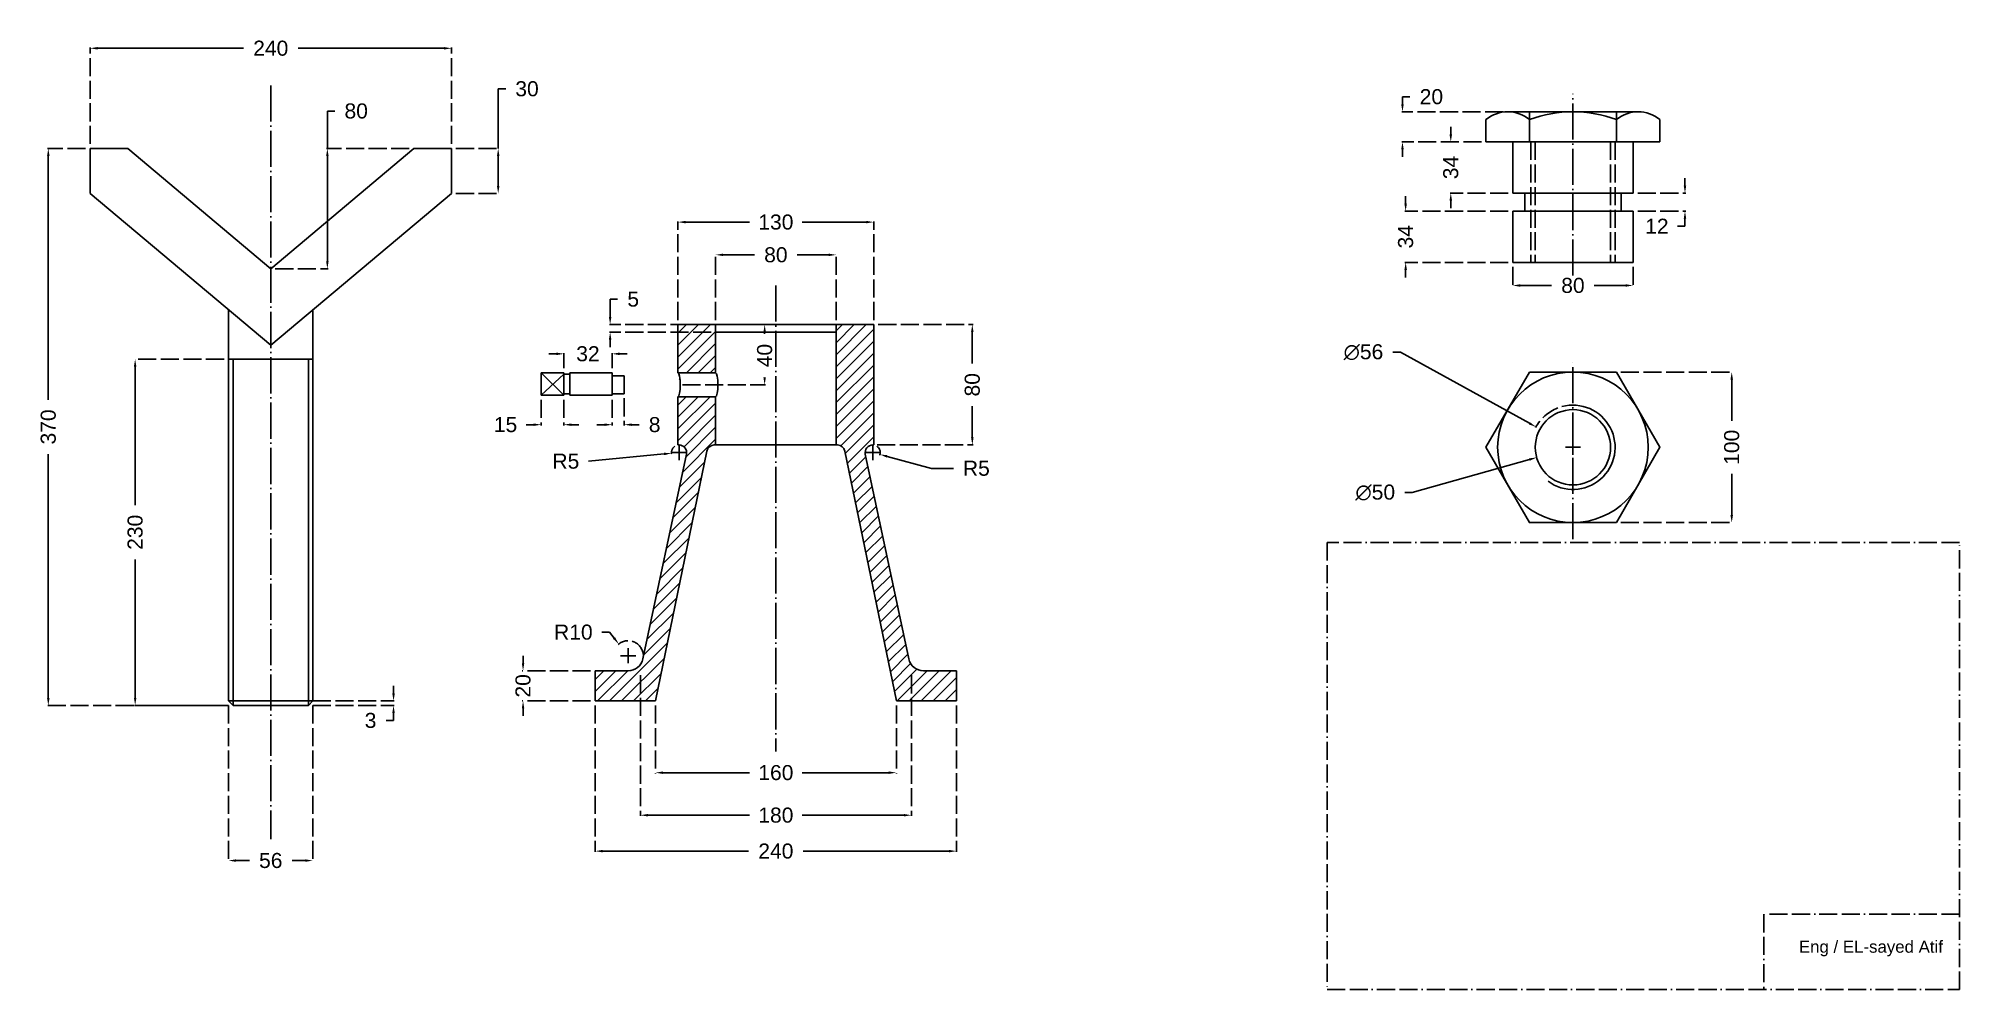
# Model space of a CAD drawing. Header units: millimetres. Extents: x -856 to 420, y 0 to 632.
import ezdxf

# ---------------------------------------------------------------- set-up
doc = ezdxf.new("R2010")
doc.units = ezdxf.units.MM
doc.header["$MEASUREMENT"] = 0
for name, pattern in [('ACAD_ISO02W100', [15, 12, -3]), ('ACAD_ISO04W100', [30, 24, -3, 0, -3]), ('ACAD_ISO11W100', [33, 12, -3, 12, -3, 0, -3])]:
    doc.linetypes.add(name, pattern=pattern)
for name, color, linetype, plot in [('Cinter', 100, 'ACAD_ISO04W100', False), ('Continus', 7, 'Continuous', False), ('Dash', 20, 'ACAD_ISO02W100', False), ('Frame', 170, 'ACAD_ISO11W100', False)]:
    doc.layers.add(name, color=color, linetype=linetype, plot=plot)
doc.styles.get("Standard").update_dxf_attribs({"font": 'arial.ttf'})
doc.dimstyles.new('valhalla', dxfattribs={"dimtxt": 10, "dimasz": 5, "dimexe": 0.5, "dimexo": 3, "dimgap": 7, "dimtad": 0, "dimtoh": 1, "dimdec": 0, "dimzin": 0, "dimdsep": 46, "dimtxsty": 'Standard', "dimcen": 5, "dimclrd": 1, "dimclre": 1, "dimclrt": 1, "dimadec": 0, "dimazin": 0, "dimtfac": 1, "dimtdec": 0, "dimtofl": 0, "dimtmove": 0, "dimatfit": 3, "dimfxl": 1, "dimtfillclr": 1, "dimtolj": 1, "dimtzin": 0, "dimarcsym": 0})

msp = doc.modelspace()

# ---------------------------------------------------------------- texts
at = {"layer": 'Frame', "insert": (313.2981720065395, 32.49632571023312), "char_height": 8, "attachment_point": 1}
msp.add_mtext_dynamic_manual_height_columns('{\\C41;Eng / EL-sayed Atif}', width=168.463026585403, gutter_width=1, heights=[0], dxfattribs=at)

# ---------------------------------------------------------------- blocks, each defined once
blk = doc.blocks.new('*D2')
at = {"layer": 'Continus', "color": 1, "linetype": 'ACAD_ISO02W100', "lineweight": -2}
for p, q in [((-824.4943006192086, 558.7580857198684), (-849.7114091185774, 558.7580857198684)), ((-732.4943006192086, 188.7580857198684), (-849.7114091185775, 188.7580857198684))]:
    blk.add_line(p, q, dxfattribs=at)
at = {"layer": 'Continus', "color": 1, "lineweight": -2}
for p, q in [((-849.2114091185774, 553.7580857198684), (-849.2114091185774, 391.7846887212326)), ((-849.2114091185775, 193.7580857198684), (-849.2114091185774, 355.7314827185041))]:
    blk.add_line(p, q, dxfattribs=at)
at = {"layer": 'Continus', "color": 1}
for points in [[(-850.0447424519108, 553.7580857198684), (-848.378075785244, 553.7580857198684), (-849.2114091185774, 558.7580857198684)], [(-850.0447424519109, 193.7580857198684), (-848.3780757852442, 193.7580857198684), (-849.2114091185775, 188.7580857198684)]]:
    blk.add_solid(points, dxfattribs=at)
at = {"layer": 'Defpoints', "color": 0}
for p in [(-821.4943006192086, 558.7580857198684), (-849.2114091185775, 188.7580857198684), (-729.4943006192086, 188.7580857198684)]:
    blk.add_point(p, dxfattribs=at)
at = {"layer": 'Continus', "color": 1, "insert": (-849.2114091185775, 373.7580857198682), "char_height": 10, "attachment_point": 5, "rotation": 90}
blk.add_mtext('\\A1;370', dxfattribs=at)
blk = doc.blocks.new('*D5')
at = {"layer": 'Continus', "color": 1, "lineweight": -2}
for p, q in [((-550.4577033795061, 558.7580857198684), (-550.4577033795061, 598.3457815938445)), ((-550.4577033795061, 598.3457815938445), (-545.4577033795061, 598.3457815938445)), ((-550.4577033795061, 533.7580857198684), (-550.4577033795061, 553.7580857198684))]:
    blk.add_line(p, q, dxfattribs=at)
at = {"layer": 'Continus', "color": 1, "linetype": 'ACAD_ISO02W100', "lineweight": -2}
for p, q in [((-578.4943006192086, 558.7580857198684), (-549.9577033795061, 558.7580857198684)), ((-578.4943006192086, 528.7580857198684), (-549.9577033795061, 528.7580857198684))]:
    blk.add_line(p, q, dxfattribs=at)
at = {"layer": 'Continus', "color": 1}
for points in [[(-551.2910367128395, 553.7580857198684), (-549.6243700461728, 553.7580857198684), (-550.4577033795061, 558.7580857198684)], [(-551.2910367128395, 533.7580857198684), (-549.6243700461728, 533.7580857198684), (-550.4577033795061, 528.7580857198684)]]:
    blk.add_solid(points, dxfattribs=at)
at = {"layer": 'Defpoints', "color": 0}
for p in [(-581.4943006192086, 558.7580857198684), (-581.4943006192086, 528.7580857198684), (-550.4577033795061, 528.7580857198684)]:
    blk.add_point(p, dxfattribs=at)
at = {"layer": 'Continus', "color": 1, "insert": (-531.3158207055635, 598.3457815938444), "char_height": 10, "attachment_point": 5}
blk.add_mtext('\\A1;30', dxfattribs=at)
blk = doc.blocks.new('*D6')
at = {"layer": 'Continus', "color": 1, "linetype": 'ACAD_ISO02W100', "lineweight": -2}
for p, q in [((-821.4943006192086, 561.7580857198684), (-821.4943006192086, 625.7812609924032)), ((-581.4943006192086, 561.7580857198684), (-581.4943006192086, 625.7812609924032))]:
    blk.add_line(p, q, dxfattribs=at)
at = {"layer": 'Continus', "color": 1, "lineweight": -2}
for p, q in [((-816.4943006192086, 625.2812609924032), (-719.6095802917871, 625.2812609924032)), ((-586.4943006192086, 625.2812609924032), (-683.3790209466301, 625.2812609924032))]:
    blk.add_line(p, q, dxfattribs=at)
at = {"layer": 'Continus', "color": 1}
for points in [[(-816.4943006192086, 626.1145943257366), (-816.4943006192086, 624.4479276590698), (-821.4943006192086, 625.2812609924032)], [(-586.4943006192086, 626.1145943257366), (-586.4943006192086, 624.4479276590698), (-581.4943006192086, 625.2812609924032)]]:
    blk.add_solid(points, dxfattribs=at)
at = {"layer": 'Defpoints', "color": 0}
for p in [(-821.4943006192086, 625.2812609924032), (-821.4943006192086, 558.7580857198684), (-581.4943006192086, 558.7580857198684)]:
    blk.add_point(p, dxfattribs=at)
at = {"layer": 'Continus', "color": 1, "insert": (-701.4943006192086, 625.2812609924032), "char_height": 10, "attachment_point": 5}
blk.add_mtext('\\A1;240', dxfattribs=at)
blk = doc.blocks.new('*D14')
at = {"color": 1, "linetype": 'ACAD_ISO02W100', "lineweight": -2}
for p, q in [((-732.4943006192085, 418.7580857198684), (-792.0333631752901, 418.7580857198684)), ((-729.4943006192085, 188.7580857198684), (-792.0333631752902, 188.7580857198684))]:
    blk.add_line(p, q, dxfattribs=at)
at = {"color": 1, "lineweight": -2}
for p, q in [((-791.5333631752901, 413.7580857198684), (-791.5333631752901, 321.8733653924468)), ((-791.5333631752902, 193.7580857198684), (-791.5333631752901, 285.64280604729))]:
    blk.add_line(p, q, dxfattribs=at)
at = {"color": 1}
for points in [[(-792.3666965086235, 413.7580857198684), (-790.7000298419567, 413.7580857198684), (-791.5333631752901, 418.7580857198684)], [(-792.3666965086236, 193.7580857198684), (-790.7000298419568, 193.7580857198684), (-791.5333631752902, 188.7580857198684)]]:
    blk.add_solid(points, dxfattribs=at)
at = {"layer": 'Defpoints', "color": 0}
for p in [(-729.4943006192085, 418.7580857198684), (-791.5333631752902, 188.7580857198684), (-726.4943006192085, 188.7580857198684)]:
    blk.add_point(p, dxfattribs=at)
at = {"color": 1, "insert": (-791.5333631752902, 303.7580857198683), "char_height": 10, "attachment_point": 5, "rotation": 90}
blk.add_mtext('\\A1;230', dxfattribs=at)
blk = doc.blocks.new('*D15')
at = {"color": 1, "lineweight": -2}
for p, q in [((-663.9006912384197, 558.7580857198684), (-663.9006912384197, 583.5853366010405)), ((-663.9006912384197, 583.5853366010405), (-658.9006912384197, 583.5853366010405)), ((-663.9006912384197, 483.7580857198684), (-663.9006912384197, 553.7580857198684))]:
    blk.add_line(p, q, dxfattribs=at)
at = {"color": 1, "linetype": 'ACAD_ISO02W100', "lineweight": -2}
for p, q in [((-609.4943006192086, 558.7580857198684), (-664.4006912384197, 558.7580857198684)), ((-698.4943006192086, 478.7580857198684), (-663.4006912384197, 478.7580857198684))]:
    blk.add_line(p, q, dxfattribs=at)
at = {"color": 1}
for points in [[(-664.734024571753, 553.7580857198684), (-663.0673579050863, 553.7580857198684), (-663.9006912384197, 558.7580857198684)], [(-664.734024571753, 483.7580857198684), (-663.0673579050863, 483.7580857198684), (-663.9006912384197, 478.7580857198684)]]:
    blk.add_solid(points, dxfattribs=at)
at = {"layer": 'Defpoints', "color": 0}
for p in [(-663.9006912384197, 558.7580857198684), (-606.4943006192086, 558.7580857198684), (-701.4943006192086, 478.7580857198684)]:
    blk.add_point(p, dxfattribs=at)
at = {"color": 1, "insert": (-644.7485766408754, 583.5853366010404), "char_height": 10, "attachment_point": 5}
blk.add_mtext('\\A1;80', dxfattribs=at)
blk = doc.blocks.new('*D17')
at = {"color": 1, "linetype": 'ACAD_ISO02W100', "lineweight": -2}
for p, q in [((-729.4943006192087, 188.7580857198684), (-729.4943006192087, 85.20224645915414)), ((-673.494300619209, 188.7580857198684), (-673.494300619209, 85.20224645915414))]:
    blk.add_line(p, q, dxfattribs=at)
at = {"color": 1, "lineweight": -2}
for p, q in [((-724.4943006192087, 85.70224645915414), (-715.6532364991542, 85.70224645915414)), ((-678.494300619209, 85.70224645915414), (-687.3353647392635, 85.70224645915414))]:
    blk.add_line(p, q, dxfattribs=at)
at = {"color": 1}
for points in [[(-724.4943006192087, 86.53557979248747), (-724.4943006192087, 84.86891312582081), (-729.4943006192087, 85.70224645915414)], [(-678.494300619209, 86.53557979248747), (-678.494300619209, 84.86891312582081), (-673.494300619209, 85.70224645915414)]]:
    blk.add_solid(points, dxfattribs=at)
at = {"layer": 'Defpoints', "color": 0}
for p in [(-729.4943006192087, 191.7580857198684), (-673.494300619209, 191.7580857198684), (-729.4943006192087, 85.70224645915414)]:
    blk.add_point(p, dxfattribs=at)
at = {"color": 1, "insert": (-701.4943006192088, 85.70224645915414), "char_height": 10, "attachment_point": 5}
blk.add_mtext('\\A1;56', dxfattribs=at)
blk = doc.blocks.new('*D18')
at = {"color": 1, "linetype": 'ACAD_ISO02W100', "lineweight": -2}
for p, q in [((-673.4943006192088, 191.7580857198684), (-619.4503754566372, 191.7580857198684)), ((-673.4943006192088, 188.7580857198684), (-619.4503754566372, 188.7580857198684))]:
    blk.add_line(p, q, dxfattribs=at)
at = {"color": 1, "lineweight": -2}
for p, q in [((-619.9503754566372, 196.7580857198684), (-619.9503754566372, 201.7580857198684)), ((-619.9503754566372, 178.7580857198684), (-624.9503754566372, 178.7580857198684)), ((-619.9503754566372, 183.7580857198684), (-619.9503754566372, 178.7580857198684))]:
    blk.add_line(p, q, dxfattribs=at)
at = {"color": 1}
for points in [[(-620.7837087899705, 196.7580857198684), (-619.1170421233038, 196.7580857198684), (-619.9503754566372, 191.7580857198684)], [(-620.7837087899705, 183.7580857198684), (-619.1170421233038, 183.7580857198684), (-619.9503754566372, 188.7580857198684)]]:
    blk.add_solid(points, dxfattribs=at)
at = {"layer": 'Defpoints', "color": 0}
for p in [(-676.4943006192088, 191.7580857198684), (-676.4943006192088, 188.7580857198684), (-619.9503754566372, 188.7580857198684)]:
    blk.add_point(p, dxfattribs=at)
at = {"color": 1, "insert": (-635.224591009161, 178.7580857198683), "char_height": 10, "attachment_point": 5}
blk.add_mtext('\\A1;3', dxfattribs=at)
blk = doc.blocks.new('*D19')
at = {"color": 1, "linetype": 'ACAD_ISO02W100', "lineweight": -2}
for p, q in [((-431.059332212553, 444.7580857198684), (-431.059332212553, 510.3106664792565)), ((-301.059332212553, 444.7580857198684), (-301.059332212553, 510.3106664792565))]:
    blk.add_line(p, q, dxfattribs=at)
at = {"color": 1, "lineweight": -2}
for p, q in [((-426.059332212553, 509.8106664792565), (-383.6186773694425, 509.8106664792565)), ((-306.059332212553, 509.8106664792565), (-348.4999870556636, 509.8106664792565))]:
    blk.add_line(p, q, dxfattribs=at)
at = {"color": 1}
for points in [[(-426.059332212553, 510.6439998125898), (-426.059332212553, 508.9773331459232), (-431.059332212553, 509.8106664792565)], [(-306.059332212553, 510.6439998125898), (-306.059332212553, 508.9773331459232), (-301.059332212553, 509.8106664792565)]]:
    blk.add_solid(points, dxfattribs=at)
at = {"layer": 'Defpoints', "color": 0}
for p in [(-431.059332212553, 509.8106664792565), (-431.059332212553, 441.7580857198684), (-301.059332212553, 441.7580857198684)]:
    blk.add_point(p, dxfattribs=at)
at = {"color": 1, "insert": (-366.059332212553, 509.8106664792565), "char_height": 10, "attachment_point": 5}
blk.add_mtext('\\A1;130', dxfattribs=at)
blk = doc.blocks.new('*D20')
at = {"color": 1, "linetype": 'ACAD_ISO02W100', "lineweight": -2}
for p, q in [((-406.059332212553, 444.7580857198684), (-406.059332212553, 488.5660065206284)), ((-326.059332212553, 444.7580857198684), (-326.059332212553, 488.5660065206284))]:
    blk.add_line(p, q, dxfattribs=at)
at = {"color": 1, "lineweight": -2}
for p, q in [((-401.059332212553, 488.0660065206284), (-380.2114468100974, 488.0660065206284)), ((-331.059332212553, 488.0660065206284), (-351.9072176150087, 488.0660065206284))]:
    blk.add_line(p, q, dxfattribs=at)
at = {"color": 1}
for points in [[(-401.059332212553, 488.8993398539617), (-401.059332212553, 487.2326731872951), (-406.059332212553, 488.0660065206284)], [(-331.059332212553, 488.8993398539617), (-331.059332212553, 487.2326731872951), (-326.059332212553, 488.0660065206284)]]:
    blk.add_solid(points, dxfattribs=at)
at = {"layer": 'Defpoints', "color": 0}
for p in [(-406.059332212553, 488.0660065206284), (-406.059332212553, 441.7580857198684), (-326.059332212553, 441.7580857198684)]:
    blk.add_point(p, dxfattribs=at)
at = {"color": 1, "insert": (-366.059332212553, 488.0660065206284), "char_height": 10, "attachment_point": 5}
blk.add_mtext('\\A1;80', dxfattribs=at)
blk = doc.blocks.new('*D21')
at = {"color": 1, "lineweight": -2}
for p, q in [((-533.9464786582944, 216.7580857198684), (-533.9464786582944, 221.7580857198684)), ((-533.9464786582944, 186.7580857198684), (-533.9464786582944, 181.7580857198684))]:
    blk.add_line(p, q, dxfattribs=at)
at = {"color": 1, "linetype": 'ACAD_ISO02W100', "lineweight": -2}
for p, q in [((-489.059332212553, 211.7580857198684), (-534.4464786582944, 211.7580857198684)), ((-489.059332212553, 191.7580857198684), (-534.4464786582944, 191.7580857198684))]:
    blk.add_line(p, q, dxfattribs=at)
at = {"color": 1}
for points in [[(-534.7798119916278, 216.7580857198684), (-533.113145324961, 216.7580857198684), (-533.9464786582944, 211.7580857198684)], [(-534.7798119916278, 186.7580857198684), (-533.113145324961, 186.7580857198684), (-533.9464786582944, 191.7580857198684)]]:
    blk.add_solid(points, dxfattribs=at)
at = {"layer": 'Defpoints', "color": 0}
for p in [(-486.059332212553, 211.7580857198684), (-533.9464786582944, 191.7580857198684), (-486.059332212553, 191.7580857198684)]:
    blk.add_point(p, dxfattribs=at)
at = {"color": 1, "insert": (-533.9464786582944, 201.7580857198683), "char_height": 10, "attachment_point": 5, "rotation": 90}
blk.add_mtext('\\A1;20', dxfattribs=at)
blk = doc.blocks.new('*D22')
at = {"color": 1, "linetype": 'ACAD_ISO02W100', "lineweight": -2}
for p, q in [((-486.059332212553, 188.7580857198684), (-486.059332212553, 91.47472931110087)), ((-246.059332212553, 188.7580857198684), (-246.059332212553, 91.47472931110087))]:
    blk.add_line(p, q, dxfattribs=at)
at = {"color": 1, "lineweight": -2}
for p, q in [((-481.059332212553, 91.97472931110087), (-384.1746118851315, 91.97472931110087)), ((-251.059332212553, 91.97472931110087), (-347.9440525399746, 91.97472931110087))]:
    blk.add_line(p, q, dxfattribs=at)
at = {"color": 1}
for points in [[(-481.059332212553, 92.8080626444342), (-481.059332212553, 91.14139597776754), (-486.059332212553, 91.97472931110087)], [(-251.059332212553, 92.8080626444342), (-251.059332212553, 91.14139597776754), (-246.059332212553, 91.97472931110087)]]:
    blk.add_solid(points, dxfattribs=at)
at = {"layer": 'Defpoints', "color": 0}
for p in [(-486.059332212553, 191.7580857198684), (-246.059332212553, 191.7580857198684), (-246.059332212553, 91.97472931110087)]:
    blk.add_point(p, dxfattribs=at)
at = {"color": 1, "insert": (-366.059332212553, 91.97472931110087), "char_height": 10, "attachment_point": 5}
blk.add_mtext('\\A1;240', dxfattribs=at)
blk = doc.blocks.new('*D23')
at = {"color": 1, "linetype": 'ACAD_ISO02W100', "lineweight": -2}
for p, q in [((-446.059332212553, 188.7580857198684), (-446.059332212553, 143.5799670799217)), ((-286.059332212553, 188.7580857198684), (-286.059332212553, 143.5799670799217))]:
    blk.add_line(p, q, dxfattribs=at)
at = {"color": 1, "lineweight": -2}
for p, q in [((-441.059332212553, 144.0799670799217), (-383.6186773694426, 144.0799670799217)), ((-291.059332212553, 144.0799670799217), (-348.4999870556636, 144.0799670799217))]:
    blk.add_line(p, q, dxfattribs=at)
at = {"color": 1}
for points in [[(-441.059332212553, 144.9133004132551), (-441.059332212553, 143.2466337465884), (-446.059332212553, 144.0799670799217)], [(-291.059332212553, 144.9133004132551), (-291.059332212553, 143.2466337465884), (-286.059332212553, 144.0799670799217)]]:
    blk.add_solid(points, dxfattribs=at)
at = {"layer": 'Defpoints', "color": 0}
for p in [(-446.059332212553, 191.7580857198684), (-286.059332212553, 191.7580857198684), (-286.059332212553, 144.0799670799217)]:
    blk.add_point(p, dxfattribs=at)
at = {"color": 1, "insert": (-366.0593322125531, 144.0799670799217), "char_height": 10, "attachment_point": 5}
blk.add_mtext('\\A1;160', dxfattribs=at)
blk = doc.blocks.new('*D24')
at = {"color": 1, "linetype": 'ACAD_ISO02W100', "lineweight": -2}
for p, q in [((-456.0593328779943, 208.7580857198684), (-456.0593328779943, 115.336714304304)), ((-276.0593315471118, 208.7580857198684), (-276.0593315471118, 115.336714304304))]:
    blk.add_line(p, q, dxfattribs=at)
at = {"color": 1, "lineweight": -2}
for p, q in [((-451.0593328779943, 115.836714304304), (-383.6186773694426, 115.836714304304)), ((-281.0593315471118, 115.836714304304), (-348.4999870556636, 115.836714304304))]:
    blk.add_line(p, q, dxfattribs=at)
at = {"color": 1}
for points in [[(-451.0593328779943, 116.6700476376373), (-451.0593328779943, 115.0033809709707), (-456.0593328779943, 115.836714304304)], [(-281.0593315471118, 116.6700476376373), (-281.0593315471118, 115.0033809709707), (-276.0593315471118, 115.836714304304)]]:
    blk.add_solid(points, dxfattribs=at)
at = {"layer": 'Defpoints', "color": 0}
for p in [(-456.0593328779943, 211.7580857198684), (-276.0593315471118, 211.7580857198684), (-276.0593315471118, 115.836714304304)]:
    blk.add_point(p, dxfattribs=at)
at = {"color": 1, "insert": (-366.0593322125531, 115.836714304304), "char_height": 10, "attachment_point": 5}
blk.add_mtext('\\A1;180', dxfattribs=at)
blk = doc.blocks.new('*D25')
at = {"color": 1, "lineweight": -2}
for p, q in [((-481.6141308192695, 237.404944527333), (-476.6141308192695, 237.404944527333)), ((-476.6141308192695, 237.404944527333), (-473.4998912505779, 233.4932298254668)), ((-469.1571725445033, 221.7580857198688), (-459.1571725445034, 221.7580857198688)), ((-464.1571725445034, 216.7580857198688), (-464.1571725445033, 226.7580857198688))]:
    blk.add_line(p, q, dxfattribs=at)
at = {"color": 1, "linetype": 'ACAD_ISO02W100', "lineweight": -2}
blk.add_arc((-464.1571725445034, 221.7580857198688), 9.999999999999545, 5.188733853925483, 131.3891927682373, dxfattribs=at)
at = {"color": 1}
blk.add_solid([(-472.8479388002668, 234.0122697535821), (-474.1518437008889, 232.9741898973516), (-470.3856516818863, 229.5815151236007)], dxfattribs=at)
at = {"layer": 'Defpoints', "color": 0}
for p in [(-470.3856516818863, 229.5815151236007), (-464.1571725445034, 221.7580857198688)]:
    blk.add_point(p, dxfattribs=at)
at = {"color": 1, "insert": (-500.5445537387783, 237.404944527333), "char_height": 10, "attachment_point": 5}
blk.add_mtext('\\A1;R10', dxfattribs=at)
blk = doc.blocks.new('*D26')
at = {"color": 1, "lineweight": -2}
for p, q in [((-301.7683306803811, 351.7580857198683), (-301.7683306803811, 361.7580857198683)), ((-306.7683306803811, 356.7580857198682), (-296.7683306803812, 356.7580857198683)), ((-262.6817394186603, 346.2523385080386), (-292.1110844429076, 354.1623979287804)), ((-248.0262141799154, 346.2523385080386), (-262.6817394186603, 346.2523385080386))]:
    blk.add_line(p, q, dxfattribs=at)
at = {"color": 1, "linetype": 'ACAD_ISO02W100', "lineweight": -2}
blk.add_arc((-301.7683306803811, 356.7580857198683), 4.999999999999886, 339.2259454797984, 55.62253229214986, dxfattribs=at)
at = {"color": 1}
blk.add_solid([(-291.8947771269836, 354.9671684485699), (-292.3273917588316, 353.357627408991), (-296.9397075616444, 355.4602418243244)], dxfattribs=at)
at = {"layer": 'Defpoints', "color": 0}
for p in [(-301.7683306803811, 356.7580857198683), (-296.9397075616444, 355.4602418243244)]:
    blk.add_point(p, dxfattribs=at)
at = {"color": 1, "insert": (-232.9259413286195, 346.2523385080386), "char_height": 10, "attachment_point": 5}
blk.add_mtext('\\A1;R5', dxfattribs=at)
blk = doc.blocks.new('*D27')
at = {"color": 1, "lineweight": -2}
for p, q in [((-430.3503337447248, 351.7580857198685), (-430.3503337447248, 361.7580857198685)), ((-490.4165568240345, 350.9755981038001), (-440.3043152017785, 355.7998304550088)), ((-435.3503337447248, 356.7580857198685), (-425.3503337447248, 356.7580857198685))]:
    blk.add_line(p, q, dxfattribs=at)
at = {"color": 1, "linetype": 'ACAD_ISO02W100', "lineweight": -2}
blk.add_arc((-430.3503337447248, 356.7580857198685), 5.000000000000057, 124.377467707849, 191.2284137261809, dxfattribs=at)
at = {"color": 1}
blk.add_solid([(-440.3841698071835, 356.6293289097633), (-440.2244605963736, 354.9703320002544), (-435.3273244732517, 356.2789580874387)], dxfattribs=at)
at = {"layer": 'Defpoints', "color": 0}
for p in [(-435.3273244732517, 356.2789580874387), (-430.3503337447248, 356.7580857198685)]:
    blk.add_point(p, dxfattribs=at)
at = {"color": 1, "insert": (-505.5168296753305, 350.9755981038001), "char_height": 10, "attachment_point": 5}
blk.add_mtext('\\A1;R5', dxfattribs=at)
blk = doc.blocks.new('*D28')
at = {"color": 1, "linetype": 'ACAD_ISO02W100', "lineweight": -2}
for p, q in [((-369.059332212553, 441.7580857198684), (-374.0066422052359, 441.7580857198684)), ((-428.059332212553, 401.7580857198684), (-373.0066422052359, 401.7580857198683))]:
    blk.add_line(p, q, dxfattribs=at)
at = {"color": 1, "lineweight": -2}
for p, q in [((-373.5066422052359, 436.7580857198684), (-373.5066422052359, 435.4962439972165)), ((-373.5066422052359, 406.7580857198683), (-373.5066422052359, 406.8032017052656))]:
    blk.add_line(p, q, dxfattribs=at)
at = {"color": 1}
for points in [[(-374.3399755385693, 436.7580857198684), (-372.6733088719026, 436.7580857198684), (-373.5066422052359, 441.7580857198684)], [(-374.3399755385693, 406.7580857198683), (-372.6733088719026, 406.7580857198683), (-373.5066422052359, 401.7580857198683)]]:
    blk.add_solid(points, dxfattribs=at)
at = {"layer": 'Defpoints', "color": 0}
for p in [(-366.059332212553, 441.7580857198684), (-431.059332212553, 401.7580857198684), (-373.5066422052359, 401.7580857198683)]:
    blk.add_point(p, dxfattribs=at)
at = {"color": 1, "insert": (-373.5066422052361, 421.149722851241), "char_height": 10, "attachment_point": 5, "rotation": 90}
blk.add_mtext('\\A1;40', dxfattribs=at)
blk = doc.blocks.new('*D29')
at = {"color": 1, "linetype": 'ACAD_ISO02W100', "lineweight": -2}
for p, q in [((-298.059332212553, 441.7580857198684), (-235.1039835884981, 441.7580857198684)), ((-298.7683306803811, 361.7580857198684), (-235.1039835884981, 361.7580857198684))]:
    blk.add_line(p, q, dxfattribs=at)
at = {"color": 1, "lineweight": -2}
for p, q in [((-235.6039835884981, 436.7580857198684), (-235.6039835884981, 415.9102003174127)), ((-235.6039835884981, 366.7580857198684), (-235.6039835884981, 387.6059711223241))]:
    blk.add_line(p, q, dxfattribs=at)
at = {"color": 1}
for points in [[(-236.4373169218314, 436.7580857198684), (-234.7706502551647, 436.7580857198684), (-235.6039835884981, 441.7580857198684)], [(-236.4373169218314, 366.7580857198684), (-234.7706502551647, 366.7580857198684), (-235.6039835884981, 361.7580857198684)]]:
    blk.add_solid(points, dxfattribs=at)
at = {"layer": 'Defpoints', "color": 0}
for p in [(-301.059332212553, 441.7580857198684), (-301.7683306803811, 361.7580857198684), (-235.6039835884981, 361.7580857198684)]:
    blk.add_point(p, dxfattribs=at)
at = {"color": 1, "insert": (-235.6039835884981, 401.7580857198683), "char_height": 10, "attachment_point": 5, "rotation": 90}
blk.add_mtext('\\A1;80', dxfattribs=at)
blk = doc.blocks.new('*D30')
at = {"color": 1, "lineweight": -2}
for p, q in [((-476.1195918169555, 446.7580857198684), (-476.1195918169555, 458.6043019772432)), ((-476.1195918169555, 458.6043019772432), (-471.1195918169555, 458.6043019772432)), ((-476.1195918169555, 431.7580857198684), (-476.1195918169555, 426.7580857198684))]:
    blk.add_line(p, q, dxfattribs=at)
at = {"color": 1, "linetype": 'ACAD_ISO02W100', "lineweight": -2}
for p, q in [((-409.059332212553, 441.7580857198684), (-476.6195918169555, 441.7580857198684)), ((-409.059332212553, 436.7580857198684), (-476.6195918169555, 436.7580857198684))]:
    blk.add_line(p, q, dxfattribs=at)
at = {"color": 1}
for points in [[(-476.9529251502888, 446.7580857198684), (-475.2862584836222, 446.7580857198684), (-476.1195918169555, 441.7580857198684)], [(-476.9529251502888, 431.7580857198684), (-475.2862584836222, 431.7580857198684), (-476.1195918169555, 436.7580857198684)]]:
    blk.add_solid(points, dxfattribs=at)
at = {"layer": 'Defpoints', "color": 0}
for p in [(-476.1195918169555, 436.7580857198684), (-406.059332212553, 441.7580857198684), (-406.059332212553, 436.7580857198684)]:
    blk.add_point(p, dxfattribs=at)
at = {"color": 1, "insert": (-460.8044485700252, 458.604301977243), "char_height": 10, "attachment_point": 5}
blk.add_mtext('\\A1;5', dxfattribs=at)
blk = doc.blocks.new('*D31')
at = {"color": 1, "linetype": 'ACAD_ISO02W100', "lineweight": -2}
for p, q in [((195.1085351653954, 410.2284866438609), (269.191076485281, 410.2284866438609)), ((195.1085351653954, 310.2284866438608), (269.1910764852809, 310.2284866438608))]:
    blk.add_line(p, q, dxfattribs=at)
at = {"color": 1, "lineweight": -2}
for p, q in [((268.691076485281, 405.2284866438609), (268.6910764852809, 377.7878318007504)), ((268.6910764852809, 315.2284866438608), (268.6910764852809, 342.6691414869714))]:
    blk.add_line(p, q, dxfattribs=at)
at = {"color": 1}
for points in [[(267.8577431519477, 405.2284866438609), (269.5244098186143, 405.2284866438609), (268.691076485281, 410.2284866438609)], [(267.8577431519476, 315.2284866438608), (269.5244098186142, 315.2284866438608), (268.6910764852809, 310.2284866438608)]]:
    blk.add_solid(points, dxfattribs=at)
at = {"layer": 'Defpoints', "color": 0}
for p in [(192.1085351653954, 410.2284866438609), (268.691076485281, 410.2284866438609), (192.1085351653954, 310.2284866438608)]:
    blk.add_point(p, dxfattribs=at)
at = {"color": 1, "insert": (268.6910764852809, 360.2284866438609), "char_height": 10, "attachment_point": 5, "rotation": 90}
blk.add_mtext('\\A1;100', dxfattribs=at)
blk = doc.blocks.new('*D32')
at = {"color": 1, "lineweight": -2}
for p, q in [((50.0409374889623, 588.0813674461643), (50.04093748896231, 593.0813674461643)), ((50.04093748896231, 593.0813674461643), (55.04093748896231, 593.0813674461643)), ((50.04093748896229, 558.0813674461642), (50.04093748896229, 553.0813674461642))]:
    blk.add_line(p, q, dxfattribs=at)
at = {"color": 1, "linetype": 'ACAD_ISO02W100', "lineweight": -2}
for p, q in [((116.9397515166923, 583.0813674461643), (49.5409374889623, 583.0813674461643)), ((102.5059947869516, 563.0813674461642), (49.5409374889623, 563.0813674461642))]:
    blk.add_line(p, q, dxfattribs=at)
at = {"color": 1}
for points in [[(49.20760415562896, 588.0813674461643), (50.87427082229564, 588.0813674461643), (50.0409374889623, 583.0813674461643)], [(49.20760415562896, 558.0813674461642), (50.87427082229563, 558.0813674461642), (50.0409374889623, 563.0813674461642)]]:
    blk.add_solid(points, dxfattribs=at)
at = {"layer": 'Defpoints', "color": 0}
for p in [(50.0409374889623, 583.0813674461643), (119.9397515166923, 583.0813674461643), (105.5059947869516, 563.0813674461642)]:
    blk.add_point(p, dxfattribs=at)
at = {"color": 1, "insert": (69.2714968341191, 593.0813674461643), "char_height": 10, "attachment_point": 5}
blk.add_mtext('\\A1;20', dxfattribs=at)
blk = doc.blocks.new('*D33')
at = {"color": 1, "linetype": 'ACAD_ISO02W100', "lineweight": -2}
for p, q in [((102.5059947869516, 563.0813674461642), (81.62893267549317, 563.0813674461642)), ((120.2410217059141, 529.0813674461642), (81.62893267549316, 529.0813674461642))]:
    blk.add_line(p, q, dxfattribs=at)
at = {"color": 1, "lineweight": -2}
for p, q in [((82.12893267549317, 568.0813674461642), (82.12893267549317, 573.0813674461642)), ((82.12893267549316, 524.0813674461642), (82.12893267549316, 519.0813674461642))]:
    blk.add_line(p, q, dxfattribs=at)
at = {"color": 1}
for points in [[(81.29559934215985, 568.0813674461642), (82.9622660088265, 568.0813674461642), (82.12893267549317, 563.0813674461642)], [(81.29559934215983, 524.0813674461642), (82.96226600882649, 524.0813674461642), (82.12893267549316, 529.0813674461642)]]:
    blk.add_solid(points, dxfattribs=at)
at = {"layer": 'Defpoints', "color": 0}
for p in [(105.5059947869516, 563.0813674461642), (82.12893267549316, 529.0813674461642), (123.2410217059141, 529.0813674461642)]:
    blk.add_point(p, dxfattribs=at)
at = {"color": 1, "insert": (82.12893267549308, 546.0813674461642), "char_height": 10, "attachment_point": 5, "rotation": 90}
blk.add_mtext('\\A1;34', dxfattribs=at)
blk = doc.blocks.new('*D34')
at = {"color": 1, "lineweight": -2}
for p, q in [((237.632282504791, 534.0813674461642), (237.632282504791, 539.0813674461642)), ((237.632282504791, 512.0813674461642), (237.632282504791, 507.0813674461642)), ((237.632282504791, 507.0813674461642), (232.632282504791, 507.0813674461642))]:
    blk.add_line(p, q, dxfattribs=at)
at = {"color": 1, "linetype": 'ACAD_ISO02W100', "lineweight": -2}
for p, q in [((206.2410217059141, 529.0813674461642), (238.132282504791, 529.0813674461642)), ((206.2410217059141, 517.0813674461642), (238.132282504791, 517.0813674461642))]:
    blk.add_line(p, q, dxfattribs=at)
at = {"color": 1}
for points in [[(236.7989491714576, 534.0813674461642), (238.4656158381243, 534.0813674461642), (237.632282504791, 529.0813674461642)], [(236.7989491714576, 512.0813674461642), (238.4656158381243, 512.0813674461642), (237.632282504791, 517.0813674461642)]]:
    blk.add_solid(points, dxfattribs=at)
at = {"layer": 'Defpoints', "color": 0}
for p in [(203.2410217059141, 529.0813674461642), (203.2410217059141, 517.0813674461642), (237.632282504791, 517.0813674461642)]:
    blk.add_point(p, dxfattribs=at)
at = {"color": 1, "insert": (218.9917640873284, 507.0813674461642), "char_height": 10, "attachment_point": 5}
blk.add_mtext('\\A1;12', dxfattribs=at)
blk = doc.blocks.new('*D35')
at = {"color": 1, "lineweight": -2}
for p, q in [((52.15663179509375, 522.0813674461642), (52.15663179509375, 527.0813674461642)), ((52.15663179509374, 478.0813674461642), (52.15663179509374, 473.0813674461642))]:
    blk.add_line(p, q, dxfattribs=at)
at = {"color": 1, "linetype": 'ACAD_ISO02W100', "lineweight": -2}
for p, q in [((120.2410217059141, 517.0813674461642), (51.65663179509374, 517.0813674461642)), ((120.2410217059141, 483.0813674461642), (51.65663179509374, 483.0813674461642))]:
    blk.add_line(p, q, dxfattribs=at)
at = {"color": 1}
for points in [[(51.32329846176042, 522.0813674461642), (52.98996512842709, 522.0813674461642), (52.15663179509375, 517.0813674461642)], [(51.32329846176041, 478.0813674461642), (52.98996512842708, 478.0813674461642), (52.15663179509374, 483.0813674461642)]]:
    blk.add_solid(points, dxfattribs=at)
at = {"layer": 'Defpoints', "color": 0}
for p in [(123.2410217059141, 517.0813674461642), (52.15663179509374, 483.0813674461642), (123.2410217059141, 483.0813674461642)]:
    blk.add_point(p, dxfattribs=at)
at = {"color": 1, "insert": (52.15663179509367, 500.0813674461642), "char_height": 10, "attachment_point": 5, "rotation": 90}
blk.add_mtext('\\A1;34', dxfattribs=at)
blk = doc.blocks.new('*D36')
at = {"color": 1, "linetype": 'ACAD_ISO02W100', "lineweight": -2}
for p, q in [((123.2410217059141, 480.0813674461642), (123.2410217059141, 467.215245119105)), ((203.2410217059141, 480.0813674461642), (203.2410217059141, 467.215245119105))]:
    blk.add_line(p, q, dxfattribs=at)
at = {"color": 1, "lineweight": -2}
for p, q in [((128.2410217059141, 467.715245119105), (149.0889071083698, 467.715245119105)), ((198.2410217059141, 467.715245119105), (177.3931363034585, 467.715245119105))]:
    blk.add_line(p, q, dxfattribs=at)
at = {"color": 1}
for points in [[(128.2410217059141, 468.5485784524383), (128.2410217059141, 466.8819117857717), (123.2410217059141, 467.715245119105)], [(198.2410217059141, 468.5485784524383), (198.2410217059141, 466.8819117857717), (203.2410217059141, 467.715245119105)]]:
    blk.add_solid(points, dxfattribs=at)
at = {"layer": 'Defpoints', "color": 0}
for p in [(123.2410217059141, 483.0813674461642), (203.2410217059141, 483.0813674461642), (123.2410217059141, 467.715245119105)]:
    blk.add_point(p, dxfattribs=at)
at = {"color": 1, "insert": (163.2410217059141, 467.715245119105), "char_height": 10, "attachment_point": 5}
blk.add_mtext('\\A1;80', dxfattribs=at)
blk = doc.blocks.new('*D37')
at = {"color": 1, "lineweight": -2}
for p, q in [((43.71799542278572, 423.3834901523603), (48.71799542278569, 423.3834901523603)), ((48.71799542278569, 423.3834901523603), (134.3437446877898, 376.1642132020629)), ((158.2410217059141, 360.2284866438608), (168.2410217059141, 360.2284866438609)), ((163.2410217059141, 355.2284866438608), (163.2410217059141, 365.2284866438608))]:
    blk.add_line(p, q, dxfattribs=at)
at = {"color": 1, "linetype": 'ACAD_ISO02W100', "lineweight": -2}
blk.add_arc((163.2410217059141, 360.2284866438608), 27.99999999999999, 111.1653854663733, 152.1481087568561, dxfattribs=at)
at = {"color": 1}
blk.add_solid([(134.7461620251182, 376.8939424196923), (133.9413273504615, 375.4344839844335), (138.7221199935663, 373.7497091780929)], dxfattribs=at)
at = {"layer": 'Defpoints', "color": 0}
for p in [(138.7221199935663, 373.7497091780929), (187.759923418262, 346.7072641096288)]:
    blk.add_point(p, dxfattribs=at)
at = {"color": 1, "insert": (24.11908682796988, 423.3834901523604), "char_height": 10, "attachment_point": 5}
blk.add_mtext('\\A1;∅56', dxfattribs=at)
blk = doc.blocks.new('*D38')
at = {"color": 1, "lineweight": -2}
for p, q in [((158.2410217059141, 360.2284866438607), (168.2410217059141, 360.2284866438607)), ((163.2410217059141, 355.2284866438607), (163.2410217059141, 365.2284866438607)), ((56.55815931088449, 330.1551549599791), (134.3663503487485, 352.0888703128729)), ((51.55815931088436, 330.1551549599791), (56.55815931088449, 330.1551549599791))]:
    blk.add_line(p, q, dxfattribs=at)
at = {"color": 1}
blk.add_solid([(134.14024989511, 352.8909445172386), (134.5924508023871, 351.2867961085072), (139.1787955749428, 353.4454730347042)], dxfattribs=at)
at = {"layer": 'Defpoints', "color": 0}
for p in [(187.3032478368853, 367.0115002530173), (139.1787955749428, 353.4454730347042)]:
    blk.add_point(p, dxfattribs=at)
at = {"color": 1, "insert": (31.97289328087069, 330.1551549599791), "char_height": 10, "attachment_point": 5}
blk.add_mtext('\\A1;∅50', dxfattribs=at)
blk = doc.blocks.new('*D39')
at = {"color": 1, "linetype": 'ACAD_ISO02W100', "lineweight": -2}
for p, q in [((-474.851933542212, 391.7580857198683), (-474.851933542212, 374.7477596989977)), ((-466.851933542212, 392.7580857198684), (-466.851933542212, 374.7477596989977))]:
    blk.add_line(p, q, dxfattribs=at)
at = {"color": 1, "lineweight": -2}
for p, q in [((-479.851933542212, 375.2477596989977), (-484.851933542212, 375.2477596989977)), ((-461.851933542212, 375.2477596989977), (-456.851933542212, 375.2477596989977))]:
    blk.add_line(p, q, dxfattribs=at)
at = {"color": 1}
for points in [[(-479.851933542212, 376.081093032331), (-479.851933542212, 374.4144263656644), (-474.851933542212, 375.2477596989977)], [(-461.851933542212, 376.081093032331), (-461.851933542212, 374.4144263656644), (-466.851933542212, 375.2477596989977)]]:
    blk.add_solid(points, dxfattribs=at)
at = {"layer": 'Defpoints', "color": 0}
for p in [(-466.851933542212, 395.7580857198684), (-474.851933542212, 394.7580857198683), (-474.851933542212, 375.2477596989977)]:
    blk.add_point(p, dxfattribs=at)
at = {"color": 1, "insert": (-446.5572541424849, 375.2477596989977), "char_height": 10, "attachment_point": 5}
blk.add_mtext('\\A1;8', dxfattribs=at)
blk = doc.blocks.new('*D40')
at = {"color": 1, "lineweight": -2}
for p, q in [((-511.851933542212, 422.3142241119231), (-516.851933542212, 422.3142241119231)), ((-469.851933542212, 422.3142241119231), (-464.851933542212, 422.3142241119231))]:
    blk.add_line(p, q, dxfattribs=at)
at = {"color": 1, "linetype": 'ACAD_ISO02W100', "lineweight": -2}
for p, q in [((-506.851933542212, 412.7580857198684), (-506.851933542212, 422.8142241119231)), ((-474.851933542212, 412.7580857198684), (-474.851933542212, 422.8142241119231))]:
    blk.add_line(p, q, dxfattribs=at)
at = {"color": 1}
for points in [[(-511.851933542212, 423.1475574452564), (-511.851933542212, 421.4808907785898), (-506.851933542212, 422.3142241119231)], [(-469.851933542212, 423.1475574452564), (-469.851933542212, 421.4808907785898), (-474.851933542212, 422.3142241119231)]]:
    blk.add_solid(points, dxfattribs=at)
at = {"layer": 'Defpoints', "color": 0}
for p in [(-506.851933542212, 422.3142241119231), (-506.851933542212, 409.7580857198684), (-474.851933542212, 409.7580857198684)]:
    blk.add_point(p, dxfattribs=at)
at = {"color": 1, "insert": (-490.851933542212, 422.3142241119231), "char_height": 10, "attachment_point": 5}
blk.add_mtext('\\A1;32', dxfattribs=at)
blk = doc.blocks.new('*D41')
at = {"color": 1, "linetype": 'ACAD_ISO02W100', "lineweight": -2}
for p, q in [((-521.851933542212, 391.7580857198684), (-521.851933542212, 374.7477596989977)), ((-506.851933542212, 391.7580857198684), (-506.851933542212, 374.7477596989977))]:
    blk.add_line(p, q, dxfattribs=at)
at = {"color": 1, "lineweight": -2}
for p, q in [((-526.851933542212, 375.2477596989977), (-531.851933542212, 375.2477596989977)), ((-501.851933542212, 375.2477596989977), (-496.851933542212, 375.2477596989977))]:
    blk.add_line(p, q, dxfattribs=at)
at = {"color": 1}
for points in [[(-526.851933542212, 376.081093032331), (-526.851933542212, 374.4144263656644), (-521.851933542212, 375.2477596989977)], [(-501.851933542212, 376.081093032331), (-501.851933542212, 374.4144263656644), (-506.851933542212, 375.2477596989977)]]:
    blk.add_solid(points, dxfattribs=at)
at = {"layer": 'Defpoints', "color": 0}
for p in [(-521.851933542212, 394.7580857198684), (-506.851933542212, 394.7580857198684), (-521.851933542212, 375.2477596989977)]:
    blk.add_point(p, dxfattribs=at)
at = {"color": 1, "insert": (-545.5811286308887, 375.2477596989977), "char_height": 10, "attachment_point": 5}
blk.add_mtext('\\A1;15', dxfattribs=at)

# ---------------------------------------------------------------- dimensions: what is measured, and where the dimension line sits
for base, p1, p2, picture, middle in [((50.0409374889623, 583.0813674461643), (105.5059947869516, 563.0813674461642), (119.9397515166923, 583.0813674461643), '*D32', (69.2714968341191, 593.0813674461643)), ((82.12893267549316, 529.0813674461642), (105.5059947869516, 563.0813674461642), (123.2410217059141, 529.0813674461642), '*D33', (82.12893267549308, 546.0813674461642)), ((237.632282504791, 517.0813674461642), (203.2410217059141, 529.0813674461642), (203.2410217059141, 517.0813674461642), '*D34', (218.9917640873284, 507.0813674461642)), ((52.15663179509374, 483.0813674461642), (123.2410217059141, 517.0813674461642), (123.2410217059141, 483.0813674461642), '*D35', (52.15663179509367, 500.0813674461642)), ((-235.6039835884981, 361.7580857198684), (-301.059332212553, 441.7580857198684), (-301.7683306803811, 361.7580857198684), '*D29', (-235.6039835884981, 401.7580857198683)), ((-791.5333631752902, 188.7580857198684), (-729.4943006192085, 418.7580857198684), (-726.4943006192085, 188.7580857198684), '*D14', (-791.5333631752902, 303.7580857198683)), ((268.691076485281, 410.2284866438609), (192.1085351653954, 310.2284866438608), (192.1085351653954, 410.2284866438609), '*D31', (268.6910764852809, 360.2284866438609)), ((-619.9503754566372, 188.7580857198684), (-676.4943006192088, 191.7580857198684), (-676.4943006192088, 188.7580857198684), '*D18', (-635.224591009161, 178.7580857198683))]:
    dim = msp.add_linear_dim(base=base, p1=p1, p2=p2, angle=90, dimstyle='valhalla')
    dim.commit()
    dim.dimension.update_dxf_attribs({"geometry": picture, "text_midpoint": middle})
for base, p1, p2, picture, middle in [((-663.9006912384197, 558.7580857198684), (-701.4943006192086, 478.7580857198684), (-606.4943006192086, 558.7580857198684), '*D15', (-644.7485766408754, 583.5853366010404)), ((-476.1195918169555, 436.7580857198684), (-406.059332212553, 441.7580857198684), (-406.059332212553, 436.7580857198684), '*D30', (-460.8044485700252, 458.604301977243)), ((-373.5066422052359, 401.7580857198683), (-366.059332212553, 441.7580857198684), (-431.059332212553, 401.7580857198684), '*D28', (-373.5066422052361, 421.149722851241)), ((-533.9464786582944, 191.7580857198684), (-486.059332212553, 211.7580857198684), (-486.059332212553, 191.7580857198684), '*D21', (-533.9464786582944, 201.7580857198683))]:
    dim = msp.add_linear_dim(base=base, p1=p1, p2=p2, angle=90, dimstyle='valhalla')
    dim.commit()
    dim.dimension.update_dxf_attribs({"geometry": picture, "text_midpoint": middle, "dimtype": 160})
for base, p1, p2, picture, middle in [((-431.059332212553, 509.8106664792565), (-301.059332212553, 441.7580857198684), (-431.059332212553, 441.7580857198684), '*D19', (-366.059332212553, 509.8106664792565)), ((-406.059332212553, 488.0660065206284), (-326.059332212553, 441.7580857198684), (-406.059332212553, 441.7580857198684), '*D20', (-366.059332212553, 488.0660065206284)), ((-474.851933542212, 375.2477596989977), (-466.851933542212, 395.7580857198684), (-474.851933542212, 394.7580857198683), '*D39', (-446.5572541424849, 375.2477596989977)), ((-276.0593315471118, 115.836714304304), (-456.0593328779943, 211.7580857198684), (-276.0593315471118, 211.7580857198684), '*D24', (-366.0593322125531, 115.836714304304)), ((-286.059332212553, 144.0799670799217), (-446.059332212553, 191.7580857198684), (-286.059332212553, 191.7580857198684), '*D23', (-366.0593322125531, 144.0799670799217))]:
    dim = msp.add_linear_dim(base=base, p1=p1, p2=p2, dimstyle='valhalla')
    dim.commit()
    dim.dimension.update_dxf_attribs({"geometry": picture, "text_midpoint": middle, "dimtype": 160})
for base, p1, p2, picture, middle in [((123.2410217059141, 467.715245119105), (203.2410217059141, 483.0813674461642), (123.2410217059141, 483.0813674461642), '*D36', (163.2410217059141, 467.715245119105)), ((-506.851933542212, 422.3142241119231), (-474.851933542212, 409.7580857198684), (-506.851933542212, 409.7580857198684), '*D40', (-490.851933542212, 422.3142241119231)), ((-521.851933542212, 375.2477596989977), (-506.851933542212, 394.7580857198684), (-521.851933542212, 394.7580857198684), '*D41', (-545.5811286308887, 375.2477596989977)), ((-729.4943006192087, 85.70224645915414), (-673.494300619209, 191.7580857198684), (-729.4943006192087, 191.7580857198684), '*D17', (-701.4943006192088, 85.70224645915414)), ((-246.059332212553, 91.97472931110087), (-486.059332212553, 191.7580857198684), (-246.059332212553, 191.7580857198684), '*D22', (-366.059332212553, 91.97472931110087))]:
    dim = msp.add_linear_dim(base=base, p1=p1, p2=p2, dimstyle='valhalla')
    dim.commit()
    dim.dimension.update_dxf_attribs({"geometry": picture, "text_midpoint": middle})
for p1, p2, picture, middle in [((187.759923418262, 346.7072641096288), (138.7221199935663, 373.7497091780929), '*D37', (24.11908682796988, 423.3834901523604)), ((187.3032478368853, 367.0115002530173), (139.1787955749428, 353.4454730347042), '*D38', (31.97289328087069, 330.1551549599791))]:
    dim = msp.add_diameter_dim_2p(p1=p1, p2=p2, dimstyle='valhalla')
    dim.commit()
    dim.dimension.update_dxf_attribs({"geometry": picture, "text_midpoint": middle, "dimtype": 163})
for center, mpoint, picture, middle in [((-430.3503337447248, 356.7580857198685), (-435.3273244732517, 356.2789580874387), '*D27', (-490.4165568240345, 350.9755981038001)), ((-301.7683306803811, 356.7580857198683), (-296.9397075616444, 355.4602418243244), '*D26', (-232.9259413286195, 346.2523385080386))]:
    dim = msp.add_radius_dim(center=center, mpoint=mpoint, dimstyle='valhalla')
    dim.commit()
    dim.dimension.update_dxf_attribs({"geometry": picture, "text_midpoint": middle, "dimtype": 164})
dim = msp.add_radius_dim(center=(-464.1571725445034, 221.7580857198688), mpoint=(-470.3856516818863, 229.5815151236007), dimstyle='valhalla')
dim.commit()
dim.dimension.update_dxf_attribs({"geometry": '*D25', "text_midpoint": (-500.5445537387783, 237.404944527333)})
at = {"layer": 'Continus'}
dim = msp.add_linear_dim(base=(-821.4943006192086, 625.2812609924032), p1=(-581.4943006192086, 558.7580857198684), p2=(-821.4943006192086, 558.7580857198684), dimstyle='valhalla', dxfattribs=at)
dim.commit()
dim.dimension.update_dxf_attribs({"geometry": '*D6', "text_midpoint": (-701.4943006192086, 625.2812609924032)})
dim = msp.add_linear_dim(base=(-550.4577033795061, 528.7580857198684), p1=(-581.4943006192086, 558.7580857198684), p2=(-581.4943006192086, 528.7580857198684), angle=90, dimstyle='valhalla', dxfattribs=at)
dim.commit()
dim.dimension.update_dxf_attribs({"geometry": '*D5', "text_midpoint": (-531.3158207055635, 598.3457815938444), "dimtype": 160})
dim = msp.add_linear_dim(base=(-849.2114091185775, 188.7580857198684), p1=(-821.4943006192086, 558.7580857198684), p2=(-729.4943006192086, 188.7580857198684), angle=90, dimstyle='valhalla', dxfattribs=at)
dim.commit()
dim.dimension.update_dxf_attribs({"geometry": '*D2', "text_midpoint": (-849.2114091185775, 373.7580857198682)})

# ---------------------------------------------------------------- hatches: boundary and pattern name
h = msp.add_hatch()
h.set_pattern_fill('ANSI31', color=256, scale=45, style=0)
h.set_pattern_definition([(45, (0, 0), (-3.97747564417433, 3.97747564417433), [])])
h.paths.add_polyline_path([(-301.059332212553, 441.7580857198684), (-326.059332212553, 441.7580857198684), (-326.059332212553, 401.7580857198684), (-301.059332212553, 401.7580857198684)])
h.paths.add_polyline_path([(-301.059332212553, 401.7580857198684), (-326.059332212553, 401.7580857198684), (-326.059332212553, 361.7580857198683), (-325.1347895530559, 361.7580857198684, -0.3559186273201594), (-320.2375043367726, 357.7663503232208), (-286.059332212553, 191.7580857198684), (-246.059332212553, 191.7580857198685), (-246.059332212553, 211.7580857198684), (-267.961491880603, 211.7580857198684, -0.3541185725306978), (-277.7429678879411, 219.6789688116908), (-306.6590686840501, 355.7185272657796, -0.4769755326981595), (-301.7683306803811, 361.7580857198684), (-301.059332212553, 361.7580857198684)])
edge = h.paths.add_edge_path()
edge.add_line((-406.059332212553, 441.7580857198684), (-431.059332212553, 441.7580857198684))
edge.add_line((-431.059332212553, 441.7580857198684), (-431.0593322125531, 409.8973508020553))
edge.add_ellipse((-431.059332212553, 401.7580857198684), major_axis=(0, 8), ratio=0.1875, start_angle=270, end_angle=360, ccw=False)
edge.add_line((-430.928057303637, 409.7580857198684), (-406.059332212553, 409.7580857198683))
edge.add_line((-406.059332212553, 409.7580857198683), (-406.059332212553, 441.7580857198684))
h.paths.add_polyline_path([(-406.059332212553, 393.7580857198684), (-431.0593322125531, 393.7580857198684), (-431.059332212553, 361.7580857198684), (-430.350333744725, 361.7580857198684, -0.4769755326981605), (-425.459595741056, 355.7185272657796), (-454.375696537165, 219.6789688116909, -0.3541185725306988), (-464.1571725445031, 211.7580857198684), (-486.059332212553, 211.7580857198684), (-486.059332212553, 191.7580857198684), (-446.059332212553, 191.7580857198684), (-411.8811600883334, 357.7663503232208, -0.3559186273201594), (-406.9838748720502, 361.7580857198684), (-406.059332212553, 361.7580857198684)])

# ---------------------------------------------------------------- linework, layer by layer
for p, q in [((105.5059947869516, 577.9652483513697), (105.5059947869516, 563.0813674461642)), ((134.3735082464329, 583.0813674461642), (119.9397515166923, 583.0813674461642)), ((134.3735082464329, 563.0813674461642), (134.3735082464329, 583.0813674461642)), ((192.1085351653955, 583.0813674461642), (134.3735082464329, 583.0813674461642)), ((206.5422918951361, 583.0813674461642), (192.1085351653955, 583.0813674461642)), ((192.1085351653955, 563.0813674461642), (192.1085351653955, 583.0813674461642)), ((220.9760486248767, 563.0813674461642), (220.9760486248767, 577.9652483513698)), ((105.5059947869516, 563.0813674461642), (220.9760486248767, 563.0813674461642)), ((123.2410217059141, 529.0813674461642), (123.2410217059141, 563.0813674461642)), ((203.2410217059141, 563.0813674461642), (203.2410217059141, 529.0813674461642)), ((203.2410217059141, 529.0813674461642), (123.2410217059141, 529.0813674461642)), ((131.2410217059141, 529.0813674461642), (131.2410217059141, 517.0813674461642)), ((195.2410217059141, 529.0813674461642), (195.2410217059141, 517.0813674461642)), ((123.2410217059141, 483.0813674461642), (123.2410217059141, 517.0813674461642)), ((203.2410217059141, 517.0813674461642), (123.2410217059141, 517.0813674461642)), ((203.2410217059141, 517.0813674461642), (203.2410217059141, 483.0813674461642)), ((203.2410217059141, 483.0813674461642), (123.2410217059141, 483.0813674461642))]:
    msp.add_line(p, q)
msp.add_lwpolyline([(134.3735082464329, 410.2284866438608), (105.5059947869516, 360.2284866438608), (134.3735082464328, 310.2284866438608), (192.1085351653954, 310.2284866438608), (220.9760486248767, 360.2284866438608), (192.1085351653955, 410.2284866438608)], close=True)
for radius in [50, 25]:
    msp.add_circle((163.2410217059141, 360.2284866438608), radius)
for centre, radius, start, end in [((119.9397515166923, 560.1628227856165), 22.9185446605477, 50.9657345148657, 129.0342654851347), ((163.2410217059141, 499.0813674461642), 84, 69.89992801027138, 110.1000719897285), ((206.5422918951361, 560.1628227856165), 22.91854466054769, 50.96573451486562, 129.0342654851343), ((163.2410217059141, 360.2284866438608), 28, 233.7659020049983, 105.0265519471145)]:
    msp.add_arc(centre, radius, start, end)
at = {"layer": 'Cinter'}
for p, q in [((-701.4943006192086, 600.6091101984618), (-701.4943006192087, 100.0132831059968)), ((163.2410217059141, 474.324146356666), (163.2410217059141, 594.917131795635)), ((-366.059332212553, 467.70930434405), (-366.0593322125531, 158.225676928987)), ((163.2410217059141, 299.1705401647623), (163.2410217059141, 417.8594260404718))]:
    msp.add_line(p, q, dxfattribs=at)
at = {"layer": 'Continus'}
for p, q in [((-821.4943006192086, 558.7580857198684), (-821.4943006192086, 528.7580857198684)), ((-821.4943006192086, 558.7580857198684), (-796.4943006192086, 558.7580857198684)), ((-796.4943006192086, 558.7580857198684), (-701.4943006192086, 478.7580857198684)), ((-701.4943006192086, 478.7580857198684), (-606.4943006192086, 558.7580857198684)), ((-606.4943006192086, 558.7580857198684), (-581.4943006192086, 558.7580857198684)), ((-581.4943006192086, 558.7580857198684), (-581.4943006192086, 528.7580857198684)), ((-701.4943006192086, 428.0661299785946), (-821.4943006192086, 528.7580857198684)), ((-581.4943006192086, 528.7580857198684), (-701.4943006192086, 428.0661299785946)), ((-729.4943006192086, 451.5609196515585), (-729.4943006192087, 191.7580857198684)), ((-673.494300619209, 451.5609196515582), (-673.494300619209, 191.7580857198684)), ((-431.059332212553, 441.7580857198684), (-301.059332212553, 441.7580857198684)), ((-431.0593322125531, 409.7580857198683), (-431.059332212553, 441.7580857198684)), ((-406.059332212553, 441.7580857198684), (-406.059332212553, 409.7580857198683)), ((-406.059332212553, 436.7580857198684), (-326.059332212553, 436.7580857198684)), ((-326.059332212553, 441.7580857198684), (-326.059332212553, 361.7580857198684)), ((-301.059332212553, 441.7580857198684), (-301.059332212553, 361.7580857198684)), ((-729.4943006192085, 418.7580857198684), (-673.494300619209, 418.7580857198684)), ((-726.4943006192085, 188.7580857198684), (-726.4943006192085, 418.7580857198684)), ((-676.4943006192088, 188.7580857198684), (-676.4943006192088, 418.7580857198684)), ((-506.851933542212, 409.7580857198684), (-521.851933542212, 409.7580857198684)), ((-521.851933542212, 409.7580857198684), (-521.851933542212, 394.7580857198684)), ((-506.851933542212, 394.7580857198684), (-521.851933542212, 409.7580857198684)), ((-506.851933542212, 408.7580857198684), (-521.851933542212, 394.7580857198684)), ((-506.851933542212, 408.7580857198684), (-506.851933542212, 409.7580857198684)), ((-502.851933542212, 408.7580857198684), (-506.851933542212, 408.7580857198684)), ((-506.851933542212, 408.7580857198684), (-506.851933542212, 395.7580857198684)), ((-474.851933542212, 409.7580857198684), (-502.851933542212, 409.7580857198684)), ((-502.851933542212, 409.7580857198684), (-502.851933542212, 408.7580857198684)), ((-502.851933542212, 408.7580857198684), (-502.851933542212, 395.7580857198684)), ((-474.851933542212, 407.7580857198684), (-474.851933542212, 409.7580857198684)), ((-431.059332212553, 409.7580857198684), (-406.059332212553, 409.7580857198683)), ((-506.851933542212, 394.7580857198684), (-506.851933542212, 395.7580857198684)), ((-506.851933542212, 395.7580857198684), (-502.851933542212, 395.7580857198684)), ((-502.851933542212, 395.7580857198684), (-502.851933542212, 394.7580857198684)), ((-466.851933542212, 407.7580857198684), (-474.851933542212, 407.7580857198684)), ((-474.851933542212, 407.7580857198684), (-474.851933542212, 395.7580857198685)), ((-474.851933542212, 394.7580857198683), (-474.851933542212, 395.7580857198685)), ((-474.851933542212, 395.7580857198685), (-466.851933542212, 395.7580857198684)), ((-466.851933542212, 395.7580857198684), (-466.851933542212, 407.7580857198684)), ((-521.851933542212, 394.7580857198684), (-506.851933542212, 394.7580857198684)), ((-502.851933542212, 394.7580857198684), (-474.851933542212, 394.7580857198683)), ((-431.059332212553, 361.7580857198684), (-431.0593322125531, 393.7580857198683)), ((-431.059332212553, 393.7580857198684), (-406.059332212553, 393.7580857198684)), ((-406.059332212553, 393.7580857198683), (-406.059332212553, 361.7580857198684)), ((-446.059332212553, 191.7580857198684), (-411.8811600883334, 357.7663503232208)), ((-430.350333744725, 361.7580857198684), (-431.059332212553, 361.7580857198684)), ((-325.1347895530559, 361.7580857198683), (-406.9838748720502, 361.7580857198684)), ((-286.059332212553, 191.7580857198684), (-320.2375043367727, 357.7663503232208)), ((-301.059332212553, 361.7580857198684), (-301.7683306803811, 361.7580857198684)), ((-454.375696537165, 219.6789688116908), (-425.459595741056, 355.7185272657796)), ((-277.7429678879409, 219.6789688116908), (-306.6590686840501, 355.7185272657796)), ((-486.059332212553, 191.7580857198684), (-486.059332212553, 211.7580857198684)), ((-486.059332212553, 211.7580857198684), (-464.1571725445031, 211.7580857198684)), ((-246.059332212553, 211.7580857198684), (-267.961491880603, 211.7580857198684)), ((-246.059332212553, 191.7580857198684), (-246.059332212553, 211.7580857198684)), ((-673.494300619209, 191.7580857198684), (-729.4943006192086, 191.7580857198684)), ((-729.4943006192086, 191.7580857198684), (-726.4943006192085, 188.7580857198683)), ((-673.494300619209, 191.7580857198684), (-676.4943006192088, 188.7580857198684)), ((-486.059332212553, 191.7580857198684), (-446.059332212553, 191.7580857198684)), ((-286.059332212553, 191.7580857198684), (-246.059332212553, 191.7580857198684)), ((-726.4943006192085, 188.7580857198684), (-676.4943006192088, 188.7580857198684))]:
    msp.add_line(p, q, dxfattribs=at)
for centre, radius, start, end in [((-430.350333744725, 356.7580857198684), 5, 348.0000000000001, 90), ((-406.9838748720502, 356.7580857198684), 5, 90, 168.3663660010595), ((-325.1347895530559, 356.7580857198684), 5, 11.63363399894045, 90), ((-301.7683306803811, 356.7580857198684), 5, 90, 192), ((-464.1571725445031, 221.7580857198684), 10, 270, 348.0000000000001), ((-267.961491880603, 221.7580857198684), 10, 192, 270)]:
    msp.add_arc(centre, radius, start, end, dxfattribs=at)
for centre in [(-431.059332212553, 401.7580857198684), (-406.059332212553, 401.7580857198684)]:
    msp.add_ellipse(centre, major_axis=(0, 8), ratio=0.1875, start_param=3.141592653589793, end_param=6.283185307179586, dxfattribs=at)
at = {"layer": 'Dash'}
for p, q in [((135.2410217059141, 563.0813674461642), (135.2410217059142, 483.0813674461642)), ((138.2410217059141, 563.0813674461642), (138.2410217059142, 483.0813674461642)), ((188.2410217059141, 563.0813674461642), (188.2410217059141, 483.0813674461642)), ((191.2410217059141, 563.0813674461642), (191.2410217059141, 483.0813674461642))]:
    msp.add_line(p, q, dxfattribs=at)
at = {"layer": 'Frame'}
for p, q in [((420, 50), (290, 50.00000000000001)), ((290, 50.00000000000001), (290, 0))]:
    msp.add_line(p, q, dxfattribs=at)
msp.add_lwpolyline([(0, 0), (420, 0), (420, 297), (0, 297)], close=True, dxfattribs=at)

msp.set_redraw_order([(e.dxf.handle, doc.entitydb.next_handle()) for e in msp.query("TEXT MTEXT ATTDEF DIMENSION ARC_DIMENSION")])  # texts and dimensions are drawn at this point

doc.saveas('drawing.dxf')
